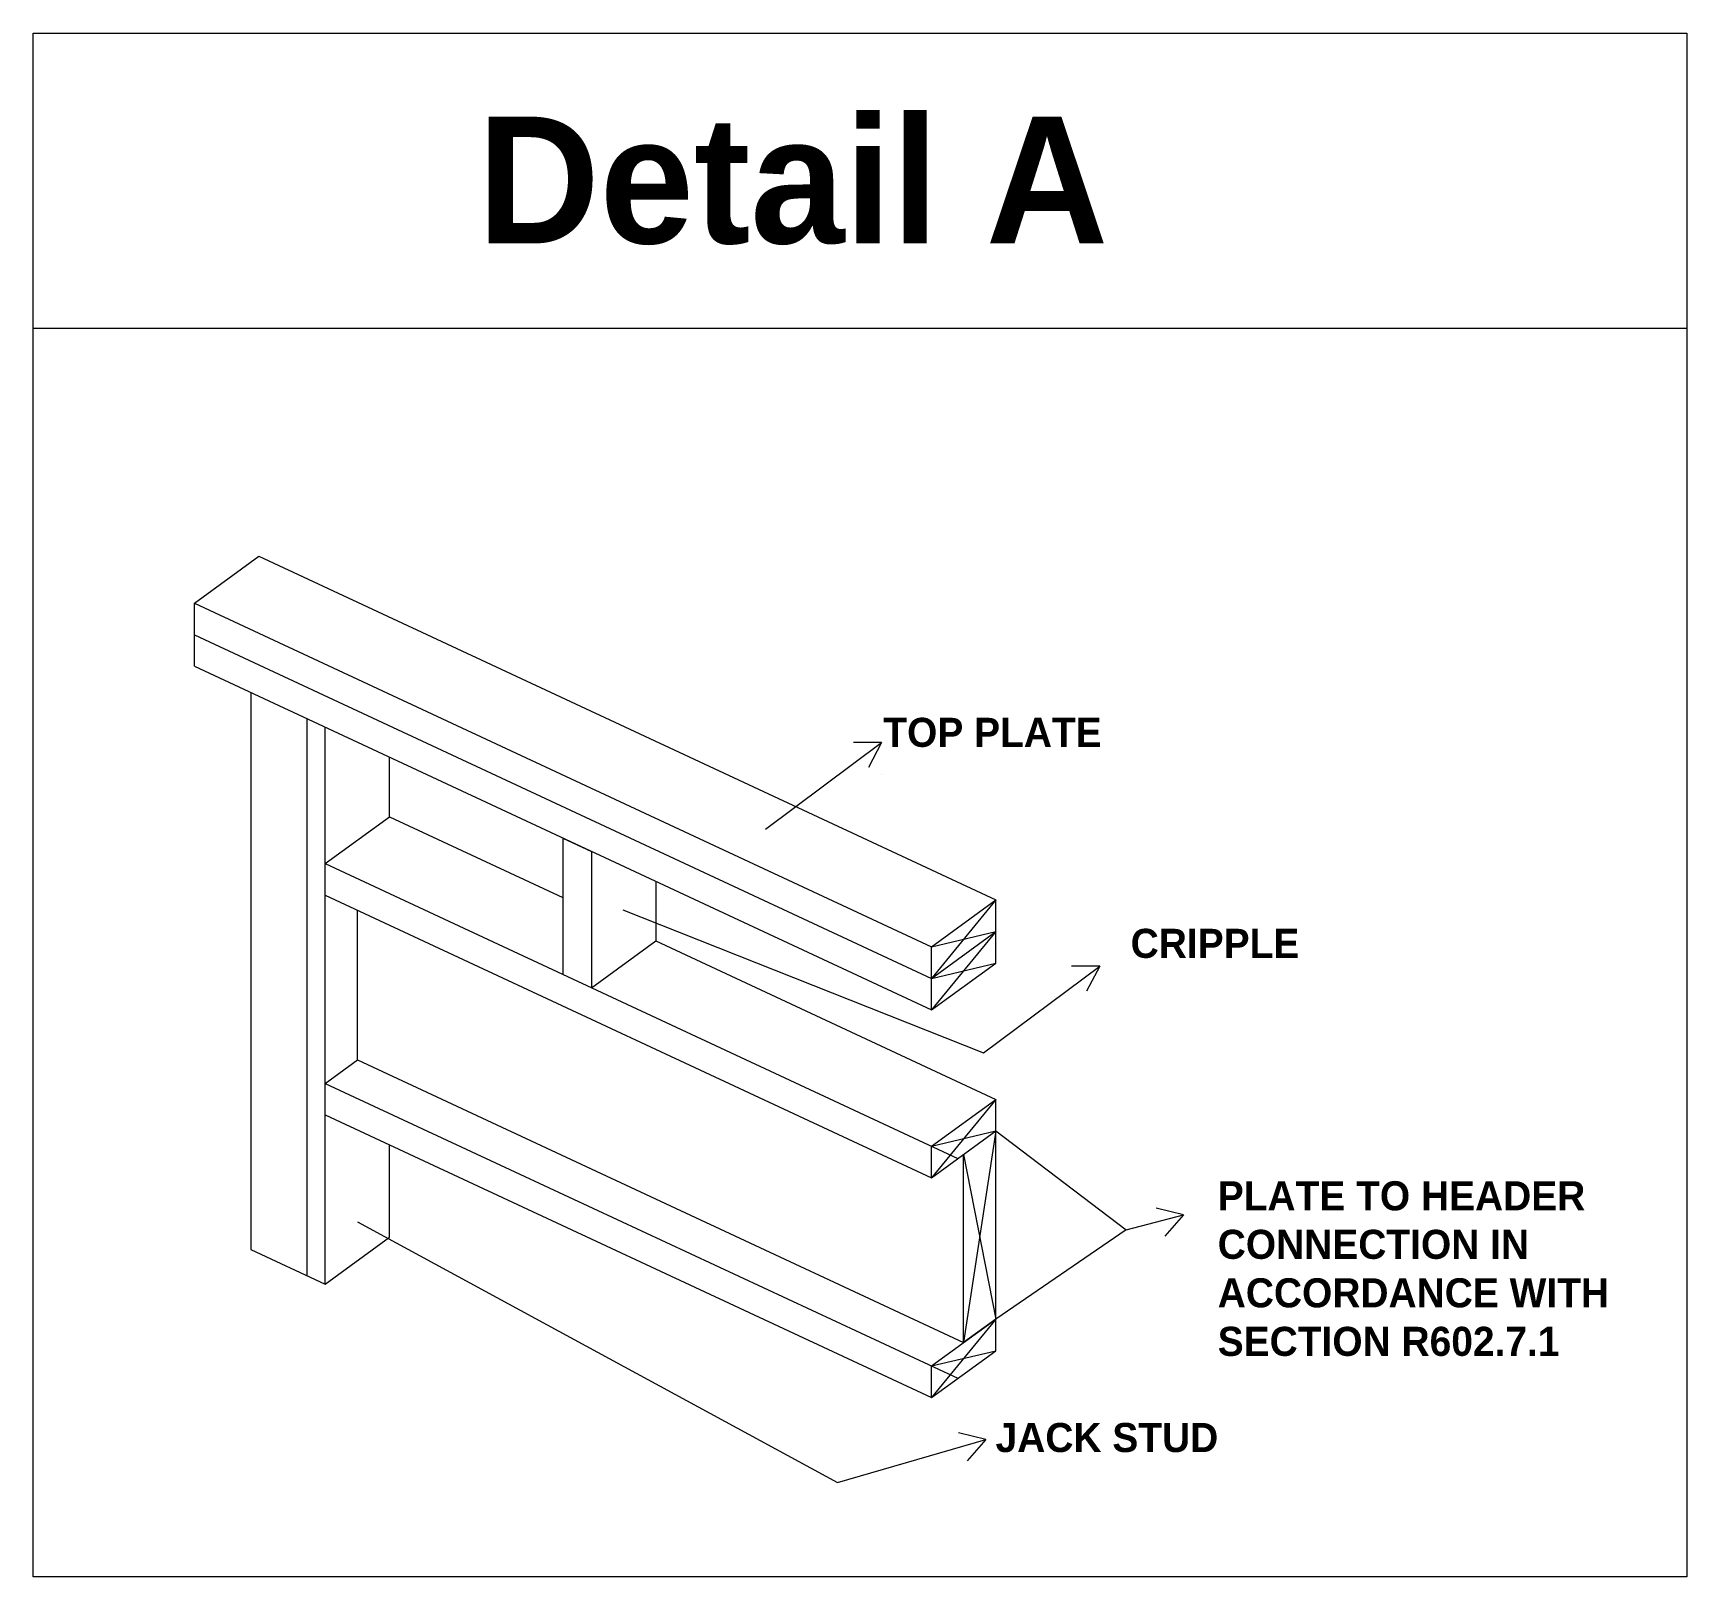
# Model space of a CAD drawing. Header units: millimetres. Extents: x 2124 to 4027, y 208 to 1400.
# Drawn here: x 2508.9 to 2587.4, y 472.5 to 545.7 of the extents above; entities that cross this region are included whole.
import ezdxf

# ---------------------------------------------------------------- set-up
doc = ezdxf.new("R2010")
doc.units = ezdxf.units.MM
doc.layers.get('0').update_dxf_attribs({"lineweight": 0})
doc.styles.add('TITTLES', font='', dxfattribs={"height": 2.9})
doc.styles.get('TITTLES').set_extended_font_data('Century Gothic', bold=True)

msp = doc.modelspace()

# ---------------------------------------------------------------- texts
at = {"attachment_point": 1, "style": 'TITTLES'}
for s, width, gutter_width, insert, char_height in [('Detail A', 35.9648931, 30.06529, (2529.96765, 541.74332), 6.013058), ('TOP PLATE', 22.3884389, 16.09734, (2549.23191, 513.22042), 1.380914), ('CRIPPLE', 20.1668316, 14.5, (2560.96905, 503.208), 1.380914), ('PLATE TO HEADER CONNECTION IN ACCORDANCE WITH SECTION R602.7.1', 20.3612649, 6.21943, (2565.10057, 491.23021), 1.3809145), ('JACK STUD', 20.1668316, 14.5, (2554.55906, 479.76169), 1.380914)]:
    msp.add_mtext_dynamic_manual_height_columns(s, width=width, gutter_width=gutter_width, heights=[0], dxfattribs=dict(at, insert=insert, char_height=char_height))

# ---------------------------------------------------------------- linework, layer by layer
for p, q in [((2508.89012, 531.70963), (2587.36327, 531.70963)), ((2516.54376, 518.66366), (2519.59662, 520.89037)), ((2519.59662, 520.89037), (2554.5665, 504.58365)), ((2516.54376, 518.66366), (2551.51364, 502.35694)), ((2516.54376, 517.16366), (2516.54376, 518.66366)), ((2516.54376, 515.66366), (2516.54376, 517.16366)), ((2516.54376, 517.16366), (2551.51364, 500.85694)), ((2516.54376, 517.16366), (2551.51364, 500.85694)), ((2516.54376, 515.66366), (2551.51364, 499.35694)), ((2519.21749, 514.41688), (2519.21749, 487.99914)), ((2521.89123, 486.75236), (2521.89123, 513.1701)), ((2522.75234, 486.35081), (2522.75234, 512.76855)), ((2543.64716, 507.93912), (2549.15282, 512.04849)), ((2549.15282, 512.04849), (2547.81523, 512.04849)), ((2549.15282, 512.04849), (2548.53095, 510.85729)), ((2549.15282, 512.04849), (2549.15282, 512.04849)), ((2525.8052, 508.52733), (2525.8052, 511.34498)), ((2549.15282, 510.54849), (2549.15282, 510.54849)), ((2522.75234, 506.30061), (2525.8052, 508.52733)), ((2525.8052, 508.52733), (2534.0287, 504.69264)), ((2534.0287, 507.5103), (2534.0287, 501.04236)), ((2534.0287, 507.5103), (2535.38816, 506.87637)), ((2522.75234, 506.30061), (2552.76814, 492.30402)), ((2535.38816, 506.87637), (2535.38816, 500.40843)), ((2538.44102, 505.4528), (2538.44102, 502.63515)), ((2522.75234, 504.80061), (2551.51364, 491.389)), ((2551.51364, 502.35694), (2554.5665, 504.58365)), ((2554.5665, 504.58365), (2551.51364, 500.85694)), ((2554.5665, 503.08365), (2554.5665, 504.58365)), ((2524.27877, 496.98911), (2524.27877, 504.08883)), ((2536.86923, 504.10503), (2553.9942, 497.32575)), ((2522.75234, 501.98296), (2522.75234, 503.48296)), ((2551.51364, 500.85694), (2554.5665, 503.08365)), ((2554.5665, 503.08365), (2551.51364, 499.35694)), ((2551.51364, 500.85694), (2554.5665, 503.08365)), ((2551.51364, 502.35694), (2554.5665, 503.08365)), ((2554.5665, 501.58365), (2554.5665, 503.08365)), ((2535.38816, 500.40843), (2538.44102, 502.63515)), ((2538.44102, 502.63515), (2554.5665, 495.11571)), ((2551.51364, 500.85694), (2551.51364, 502.35694)), ((2551.51364, 499.35694), (2554.5665, 501.58365)), ((2551.51364, 500.85694), (2554.5665, 501.58365)), ((2551.51364, 499.35694), (2551.51364, 500.85694)), ((2553.9942, 497.32575), (2559.49987, 501.43513)), ((2559.49987, 501.43513), (2558.16228, 501.43513)), ((2559.49987, 501.43513), (2558.878, 500.24393)), ((2559.49987, 501.43513), (2559.49987, 501.43513)), ((2522.75234, 495.87575), (2524.27877, 496.98911)), ((2524.27877, 496.98911), (2553.04007, 483.57749)), ((2522.75234, 495.87575), (2552.76814, 481.87915)), ((2551.51364, 492.889), (2554.5665, 495.11571)), ((2554.5665, 495.11571), (2551.51364, 491.389)), ((2554.5665, 493.61571), (2554.5665, 495.11571)), ((2522.75234, 494.37575), (2551.51364, 480.96414)), ((2551.51364, 491.389), (2554.5665, 493.61571)), ((2551.51364, 492.889), (2554.5665, 493.61571)), ((2554.5665, 493.61571), (2553.04007, 483.57749)), ((2554.5665, 484.69085), (2554.5665, 493.61571)), ((2554.5665, 493.61571), (2560.75636, 488.93157)), ((2525.8052, 488.57753), (2525.8052, 492.95218)), ((2551.51364, 491.389), (2551.51364, 492.889)), ((2553.04007, 483.57749), (2553.04007, 492.50236)), ((2553.04007, 492.50236), (2554.5665, 484.69085)), ((2563.47745, 489.63477), (2562.17983, 489.95931)), ((2524.29049, 489.3111), (2547.06454, 476.94106)), ((2560.75636, 488.93157), (2554.5665, 484.69085)), ((2560.75636, 488.93157), (2563.47745, 489.63477)), ((2563.47745, 489.63477), (2562.58514, 488.63005)), ((2522.75234, 486.35081), (2525.8052, 488.57753)), ((2519.21749, 487.99914), (2522.75234, 486.35081)), ((2551.51364, 482.46414), (2554.5665, 484.69085)), ((2554.5665, 484.69085), (2551.51364, 480.96414)), ((2554.5665, 484.69085), (2553.04007, 483.57749)), ((2554.5665, 483.19085), (2554.5665, 484.69085)), ((2551.51364, 480.96414), (2554.5665, 483.19085)), ((2551.51364, 482.46414), (2554.5665, 483.19085)), ((2551.51364, 480.96414), (2551.51364, 482.46414)), ((2547.06454, 476.94106), (2554.10465, 478.97125)), ((2554.10465, 478.97125), (2552.80703, 479.29579)), ((2554.10465, 478.97125), (2553.21234, 477.96653))]:
    msp.add_line(p, q)
msp.add_lwpolyline([(2508.89012, 545.70817), (2587.36327, 545.70817), (2587.36327, 472.45622), (2508.89012, 472.45622)], close=True)

msp.set_redraw_order([(e.dxf.handle, doc.entitydb.next_handle()) for e in msp.query("TEXT MTEXT ATTDEF DIMENSION ARC_DIMENSION")])  # texts and dimensions are drawn at this point

doc.saveas('drawing.dxf')
